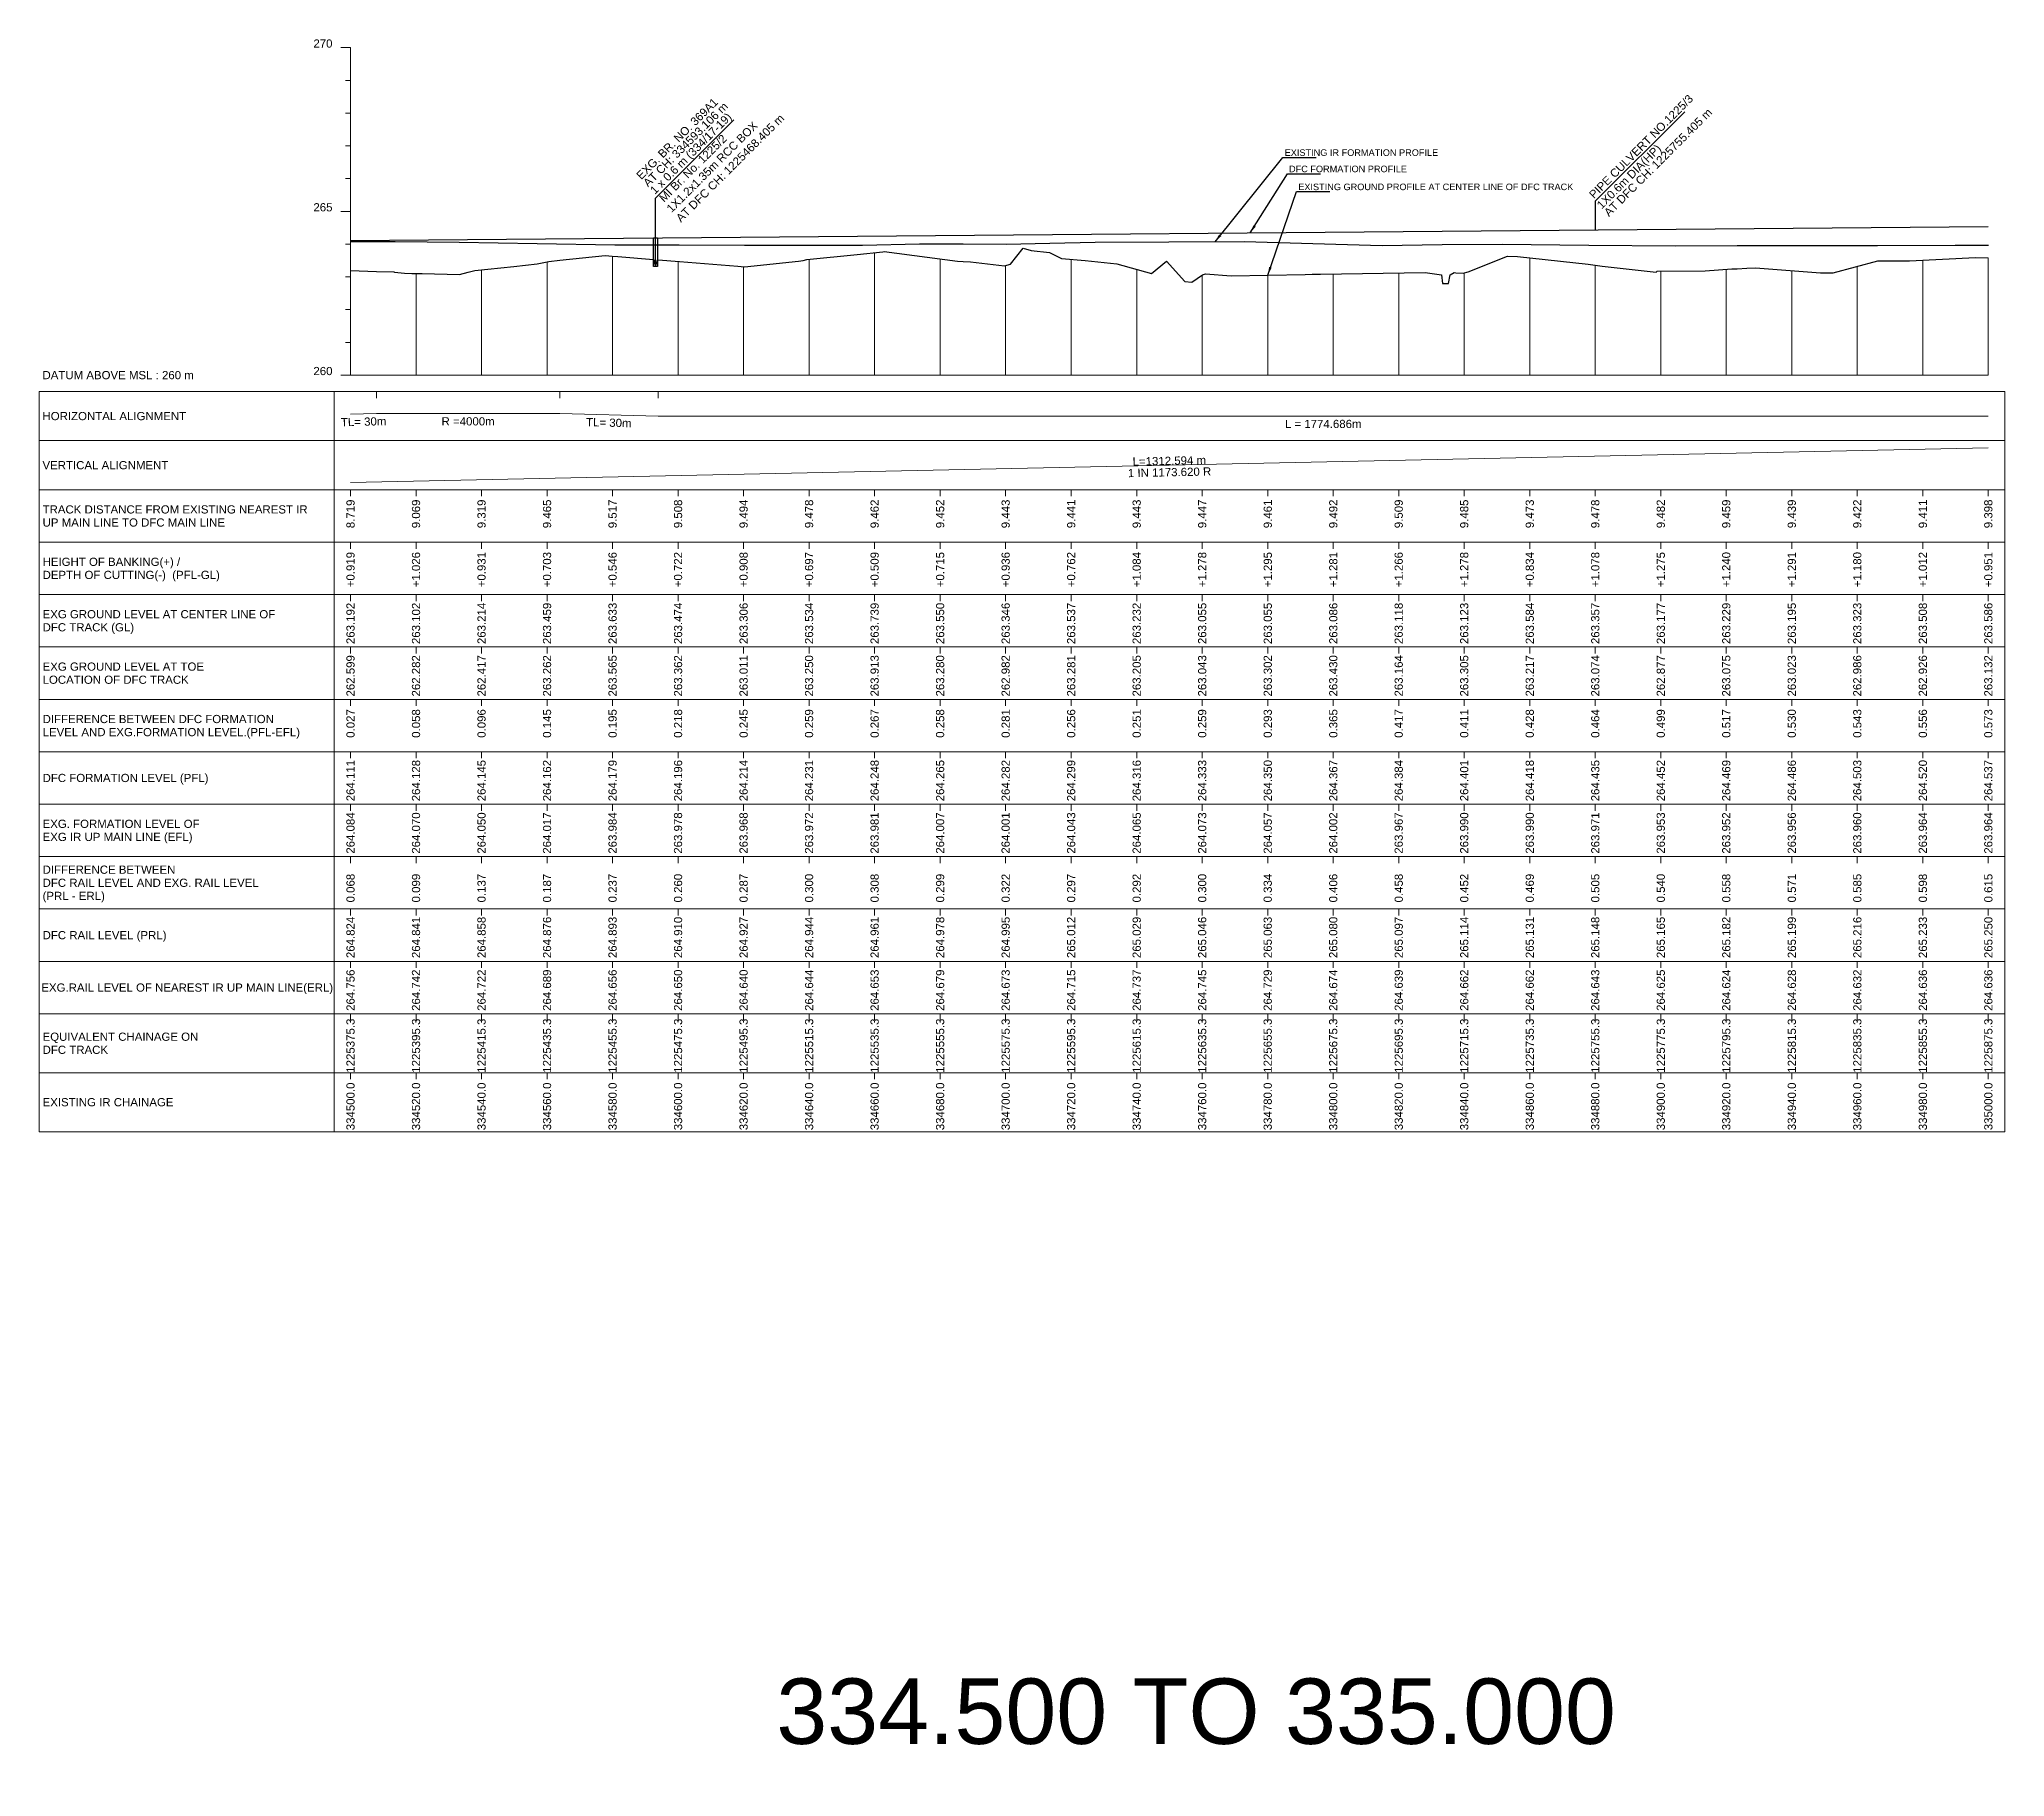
# Model space of a CAD drawing. Header units: metres. Extents: x 30905 to 43495, y -2428 to -1873.
# Drawn here: x 30905 to 31505, y -2428 to -1897 of the extents above; entities that cross this region are included whole.
import ezdxf
from ezdxf.enums import TextEntityAlignment as Align

# ---------------------------------------------------------------- set-up
doc = ezdxf.new("R2010")
doc.units = ezdxf.units.M
doc.header["$MEASUREMENT"] = 0
for name, color, linetype, lineweight in [('LS BRIDGE INDICATION', 10, 'Continuous', 30), ('LS CUT FILL', 10, 'Continuous', 0), ('LS DATUM', 7, 'Continuous', 0), ('LS DATUM X', 7, 'Continuous', 0), ('LS DATUM Y', 7, 'Continuous', 0), ('LS DIFF. EXG.RL & PRO. RL', 10, 'Continuous', 0), ('LS DIFF. PFL & EFL', 10, 'Continuous', 0), ('LS EXG FL', 7, 'Continuous', 0), ('LS EXG GL', 7, 'Continuous', 0), ('LS EXG GL AT PRO TOE', 7, 'Continuous', 0), ('LS EXG IR CH', 7, 'Continuous', 0), ('LS EXG RL', 7, 'Continuous', 0), ('LS EXG. FL', 7, 'Continuous', 0), ('LS EXG. GL', 7, 'Continuous', 0), ('LS EXG. GL AT PRO. TOE', 7, 'Continuous', 0), ('LS EXG. IR CH', 7, 'Continuous', 0), ('LS EXG. RL', 7, 'Continuous', 0), ('LS FRAME', 7, 'Continuous', 0), ('LS HORIZONTAL ALIGNMENT', 10, 'Continuous', 0), ('LS PFL-EFL', 10, 'Continuous', 0), ('LS PRL-ERL', 10, 'Continuous', 0), ('LS PRO FL', 10, 'Continuous', 0), ('LS PRO. CUT & FILL', 10, 'Continuous', 0), ('LS PRO. DFCC CH', 10, 'Continuous', 0), ('LS PRO. FL', 10, 'Continuous', 0), ('LS PRO. RL', 10, 'Continuous', 0), ('LS PROFILE EXG FL', 7, 'Continuous', 25), ('LS PROFILE EXG GL', 7, 'Continuous', 30), ('LS PROFILE PRO FL', 1, 'Continuous', 30), ('LS TICKS', 7, 'Continuous', 0), ('LS TRACK CENTER', 10, 'Continuous', 0), ("LS TRACK CENTER's", 10, 'Continuous', 0), ('LS VERTICAL ALIGNMENT', 10, 'Continuous', 0), ('Profile Grid', 7, 'Continuous', 0)]:
    doc.layers.add(name, color=color, linetype=linetype, lineweight=lineweight)
for name, color, linetype in [("LS BRIDGE'S", 7, 'Continuous'), ('LS DRAIN CULVERT', 10, 'Continuous'), ('ref text', 3, 'Continuous')]:
    doc.layers.add(name, color=color, linetype=linetype)
doc.styles.get("Standard").update_dxf_attribs({"font": 'arial.ttf'})
doc.styles.add('Style-Arial', font='arial.ttf')
doc.styles.add('StyleArial', font='arial.ttf')
doc.dimstyles.get("Standard").update_dxf_attribs({"dimtxt": 5, "dimasz": 0.18, "dimexe": 0.18, "dimexo": 0.0625, "dimgap": 0.09, "dimtad": 0, "dimtih": 1, "dimtoh": 1, "dimdec": 4, "dimzin": 0, "dimdsep": 46, "dimtxsty": 'Standard', "dimcen": 0.09, "dimadec": 0, "dimazin": 0, "dimtfac": 1, "dimtdec": 4, "dimtofl": 0, "dimtmove": 0, "dimatfit": 3, "dimfxl": 1, "dimtolj": 1, "dimtzin": 0, "dimarcsym": 0})

msp = doc.modelspace()

# ---------------------------------------------------------------- texts
at = {"layer": "LS BRIDGE'S"}
for s, p in [('EXG. BR. NO. 369A1 ', (31088.76, -1940.47)), ('AT CH: 334593.106 m', (31090.85, -1942.73)), ('1 x 0.6 m (334/17-19)', (31092.94, -1944.99))]:
    msp.add_text(s, height=2.5, rotation=44.89365, dxfattribs=at).set_placement(p)
at = {"layer": "LS BRIDGE'S", "color": 10}
for s, p in [('1X1.2x1.35m RCC BOX', (31097.99, -1950.55)), ('AT DFC CH: 1225468.405 m', (31100.87, -1953.48)), ('MI Br. No. 1225/2', (31095.73, -1947.37))]:
    msp.add_text(s, height=2.5, rotation=44.89365, dxfattribs=at).set_placement(p)
at = {"layer": 'LS CUT FILL', "lineweight": 0, "style": 'Style-Arial'}
for s, p in [('+0.919', (31000, -2054)), ('+1.026', (31020, -2054)), ('+0.931', (31040, -2054)), ('+0.703', (31060, -2054)), ('+0.546', (31080, -2054)), ('+0.722', (31100, -2054)), ('+0.908', (31120, -2054)), ('+0.697', (31139.99, -2054)), ('+0.509', (31160, -2054)), ('+0.715', (31180, -2054)), ('+0.936', (31200, -2054)), ('+0.762', (31220, -2054)), ('+1.084', (31240, -2054)), ('+1.278', (31260, -2054)), ('+1.295', (31280.02, -2054)), ('+1.281', (31300.02, -2054)), ('+1.266', (31319.99, -2054)), ('+1.278', (31339.99, -2054)), ('+0.834', (31360, -2054)), ('+1.078', (31380, -2054)), ('+1.275', (31400, -2054)), ('+1.240', (31419.99, -2054)), ('+1.291', (31439.99, -2054)), ('+1.180', (31459.99, -2054)), ('+1.012', (31480, -2054)), ('+0.951', (31499.99, -2054))]:
    msp.add_text(s, height=2.5, rotation=90, dxfattribs=at).set_placement(p, align=Align.MIDDLE_RIGHT)
at = {"layer": 'LS DATUM', "color": 7, "style": 'StyleArial'}
msp.add_text('DATUM ABOVE MSL : 260 m', height=2.5, rotation=0.00003, dxfattribs=at).set_placement((30905.97, -2000), align=Align.MIDDLE_LEFT)
at = {"layer": 'LS DATUM Y', "color": 7, "lineweight": 0, "style": 'Style-Arial'}
for s, p in [('270', (30994.5, -1900)), ('270', (30994.5, -1900)), ('265', (30994.5, -1950)), ('260', (30994.5, -2000))]:
    msp.add_text(s, height=2.5, dxfattribs=at).set_placement(p, align=Align.RIGHT)
at = {"layer": 'LS DIFF. EXG.RL & PRO. RL', "color": 10, "style": 'StyleArial'}
for s, p in [('DIFFERENCE BETWEEN ', (30906, -2151)), ('DFC RAIL LEVEL AND EXG. RAIL LEVEL ', (30906, -2155)), ('(PRL - ERL)', (30906, -2159))]:
    msp.add_text(s, height=2.5, rotation=0.00003, dxfattribs=at).set_placement(p, align=Align.MIDDLE_LEFT)
at = {"layer": 'LS DIFF. PFL & EFL', "color": 10, "style": 'StyleArial'}
for s, p in [('DIFFERENCE BETWEEN DFC FORMATION ', (30906, -2105)), ('LEVEL AND EXG.FORMATION LEVEL.(PFL-EFL)', (30906, -2109))]:
    msp.add_text(s, height=2.5, rotation=0.00003, dxfattribs=at).set_placement(p, align=Align.MIDDLE_LEFT)
at = {"layer": 'LS DRAIN CULVERT'}
for s, p in [('PIPE CULVERT NO.1225/3', (31379.61, -1946.31)), ('AT DFC CH: 1225755.405 m', (31384.17, -1951.75)), ('1X0.6m DIA(HP)', (31381.96, -1949.46))]:
    msp.add_text(s, height=2.5, rotation=44.95988, dxfattribs=at).set_placement(p)
at = {"layer": 'LS EXG FL', "style": 'StyleArial'}
for s, p in [('EXG. FORMATION LEVEL OF', (30906, -2137)), ('EXG IR UP MAIN LINE (EFL)', (30906, -2141))]:
    msp.add_text(s, height=2.5, rotation=0.00003, dxfattribs=at).set_placement(p, align=Align.MIDDLE_LEFT)
at = {"layer": 'LS EXG GL', "lineweight": 0, "style": 'Style-Arial'}
for s, p in [('263.192', (31000, -2069.5)), ('263.102', (31020, -2069.5)), ('263.214', (31040, -2069.5)), ('263.459', (31060, -2069.5)), ('263.633', (31080, -2069.5)), ('263.474', (31100, -2069.5)), ('263.306', (31120, -2069.5)), ('263.534', (31139.99, -2069.5)), ('263.739', (31160, -2069.5)), ('263.550', (31180, -2069.5)), ('263.346', (31200, -2069.5)), ('263.537', (31220, -2069.5)), ('263.232', (31240, -2069.5)), ('263.055', (31260, -2069.5)), ('263.055', (31280.02, -2069.5)), ('263.086', (31300.02, -2069.5)), ('263.118', (31319.99, -2069.5)), ('263.123', (31339.99, -2069.5)), ('263.584', (31360, -2069.5)), ('263.357', (31380, -2069.5)), ('263.177', (31400, -2069.5)), ('263.229', (31419.99, -2069.5)), ('263.195', (31439.99, -2069.5)), ('263.323', (31459.99, -2069.5)), ('263.508', (31480, -2069.5)), ('263.586', (31499.99, -2069.5))]:
    msp.add_text(s, height=2.5, rotation=90, dxfattribs=at).set_placement(p, align=Align.MIDDLE_RIGHT)
at = {"layer": 'LS EXG GL AT PRO TOE', "color": 7, "style": 'StyleArial'}
for s, p in [('EXG GROUND LEVEL AT TOE', (30906, -2089)), ('LOCATION OF DFC TRACK', (30906, -2093))]:
    msp.add_text(s, height=2.5, rotation=0.00003, dxfattribs=at).set_placement(p, align=Align.MIDDLE_LEFT)
at = {"layer": 'LS EXG IR CH', "style": 'Style-Arial'}
for s, p in [('334500.0', (31000, -2216)), ('334520.0', (31020, -2216)), ('334540.0', (31040, -2216)), ('334560.0', (31060, -2216)), ('334580.0', (31080, -2216)), ('334600.0', (31100, -2216)), ('334620.0', (31120, -2216)), ('334640.0', (31140, -2216)), ('334660.0', (31160, -2216)), ('334680.0', (31180, -2216)), ('334700.0', (31200, -2216)), ('334720.0', (31220, -2216)), ('334740.0', (31240, -2216)), ('334760.0', (31260, -2216)), ('334780.0', (31280, -2216)), ('334800.0', (31300, -2216)), ('334820.0', (31320, -2216)), ('334840.0', (31340, -2216)), ('334860.0', (31360, -2216)), ('334880.0', (31380, -2216)), ('334900.0', (31400, -2216)), ('334920.0', (31420, -2216)), ('334940.0', (31440, -2216)), ('334960.0', (31460, -2216)), ('334980.0', (31480, -2216)), ('335000.0', (31500, -2216))]:
    msp.add_text(s, height=2.5, rotation=90, dxfattribs=at).set_placement(p, align=Align.MIDDLE_RIGHT)
at = {"layer": 'LS EXG RL', "style": 'Style-Arial'}
for s, p in [('264.756', (31000, -2181.5)), ('264.742', (31020, -2181.5)), ('264.722', (31040, -2181.5)), ('264.689', (31060, -2181.5)), ('264.656', (31080, -2181.5)), ('264.650', (31100, -2181.5)), ('264.640', (31120, -2181.5)), ('264.644', (31140, -2181.5)), ('264.653', (31160, -2181.5)), ('264.679', (31180, -2181.5)), ('264.673', (31200, -2181.5)), ('264.715', (31220, -2181.5)), ('264.737', (31240, -2181.5)), ('264.745', (31260, -2181.5)), ('264.729', (31280, -2181.5)), ('264.674', (31300, -2181.5)), ('264.639', (31320, -2181.5)), ('264.662', (31340, -2181.5)), ('264.662', (31360, -2181.5)), ('264.643', (31380, -2181.5)), ('264.625', (31400, -2181.5)), ('264.624', (31420, -2181.5)), ('264.628', (31440, -2181.5)), ('264.632', (31460, -2181.5)), ('264.636', (31480, -2181.5)), ('264.636', (31500, -2181.5))]:
    msp.add_text(s, height=2.5, rotation=90, dxfattribs=at).set_placement(p, align=Align.MIDDLE_RIGHT)
at = {"layer": 'LS EXG. FL'}
for s, p in [('264.084', (31000, -2133.5)), ('264.070', (31020, -2133.5)), ('264.050', (31040, -2133.5)), ('264.017', (31060, -2133.5)), ('263.984', (31080, -2133.5)), ('263.978', (31099.99, -2133.5)), ('263.968', (31119.99, -2133.5)), ('263.972', (31139.99, -2133.5)), ('263.981', (31159.99, -2133.5)), ('264.007', (31179.99, -2133.5)), ('264.001', (31199.99, -2133.5)), ('264.043', (31220, -2133.5)), ('264.065', (31240, -2133.5)), ('264.073', (31260, -2133.5)), ('264.057', (31280.01, -2133.5)), ('264.002', (31300.01, -2133.5)), ('263.967', (31319.99, -2133.5)), ('263.990', (31339.99, -2133.5)), ('263.990', (31360, -2133.5)), ('263.971', (31380, -2133.5)), ('263.953', (31400, -2133.5)), ('263.952', (31419.98, -2133.5)), ('263.956', (31439.99, -2133.5)), ('263.960', (31459.99, -2133.5)), ('263.964', (31479.99, -2133.5)), ('263.964', (31499.99, -2133.5))]:
    msp.add_text(s, height=2.5, rotation=90, dxfattribs=at).set_placement(p, align=Align.MIDDLE_RIGHT)
at = {"layer": 'LS EXG. GL', "color": 7, "style": 'StyleArial'}
for s, p in [('EXG GROUND LEVEL AT CENTER LINE OF ', (30906, -2073)), ('DFC TRACK (GL)', (30906, -2077))]:
    msp.add_text(s, height=2.5, rotation=0.00003, dxfattribs=at).set_placement(p, align=Align.MIDDLE_LEFT)
at = {"layer": 'LS EXG. GL AT PRO. TOE'}
for s, p in [('262.599', (31000, -2085.5)), ('262.282', (31020, -2085.5)), ('262.417', (31040, -2085.5)), ('263.262', (31060, -2085.5)), ('263.565', (31080, -2085.5)), ('263.362', (31100, -2085.5)), ('263.011', (31120, -2085.5)), ('263.250', (31139.99, -2085.5)), ('263.913', (31160, -2085.5)), ('263.280', (31180, -2085.5)), ('262.982', (31200, -2085.5)), ('263.281', (31220, -2085.5)), ('263.205', (31240, -2085.5)), ('263.043', (31260, -2085.5)), ('263.302', (31280.02, -2085.5)), ('263.430', (31300.02, -2085.5)), ('263.164', (31319.99, -2085.5)), ('263.305', (31339.99, -2085.5)), ('263.217', (31360, -2085.5)), ('263.074', (31380, -2085.5)), ('262.877', (31400, -2085.5)), ('263.075', (31419.99, -2085.5)), ('263.023', (31439.99, -2085.5)), ('262.986', (31459.99, -2085.5)), ('262.926', (31480, -2085.5)), ('263.132', (31499.99, -2085.5))]:
    msp.add_text(s, height=2.5, rotation=90, dxfattribs=at).set_placement(p, align=Align.MIDDLE_RIGHT)
at = {"layer": 'LS EXG. IR CH', "style": 'StyleArial'}
msp.add_text('EXISTING IR CHAINAGE', height=2.5, rotation=0.00003, dxfattribs=at).set_placement((30906, -2222), align=Align.MIDDLE_LEFT)
at = {"layer": 'LS EXG. RL', "style": 'StyleArial'}
msp.add_text('EXG.RAIL LEVEL OF NEAREST IR UP MAIN LINE(ERL)', height=2.5, rotation=0.00003, dxfattribs=at).set_placement((30905.61, -2187), align=Align.MIDDLE_LEFT)
at = {"layer": 'LS HORIZONTAL ALIGNMENT', "style": 'StyleArial'}
msp.add_text('HORIZONTAL ALIGNMENT', height=2.5, rotation=0.00003, dxfattribs=at).set_placement((30905.97, -2012.5), align=Align.MIDDLE_LEFT)
at = {"layer": 'LS HORIZONTAL ALIGNMENT', "lineweight": 0, "char_height": 2.5, "attachment_point": 5, "line_spacing_factor": 0.6, "style": 'Style-Arial'}
for insert, rotation in [((31004, -2014.23), 1.5036), ((31078.86, -2014.52), 358.49633)]:
    msp.add_mtext('TL= 30m', dxfattribs=dict(at, insert=insert, rotation=rotation))
for s, insert in [('R =4000m', (31035.9, -2014.13)), ('L = 1774.686m', (31296.95, -2014.92))]:
    msp.add_mtext(s, dxfattribs=dict(at, insert=insert))
at = {"layer": 'LS PFL-EFL'}
for s, p in [('0.027', (31000, -2102)), ('0.058', (31020, -2102)), ('0.096', (31040, -2102)), ('0.145', (31060, -2102)), ('0.195', (31080, -2102)), ('0.218', (31100, -2102)), ('0.245', (31120, -2102)), ('0.259', (31139.99, -2102)), ('0.267', (31160, -2102)), ('0.258', (31180, -2102)), ('0.281', (31200, -2102)), ('0.256', (31220, -2102)), ('0.251', (31240, -2102)), ('0.259', (31260, -2102)), ('0.293', (31280.02, -2102)), ('0.365', (31300.02, -2102)), ('0.417', (31319.99, -2102)), ('0.411', (31339.99, -2102)), ('0.428', (31360, -2102)), ('0.464', (31380, -2102)), ('0.499', (31400, -2102)), ('0.517', (31419.99, -2102)), ('0.530', (31439.99, -2102)), ('0.543', (31459.99, -2102)), ('0.556', (31480, -2102)), ('0.573', (31499.99, -2102))]:
    msp.add_text(s, height=2.5, rotation=90, dxfattribs=at).set_placement(p, align=Align.MIDDLE_RIGHT)
at = {"layer": 'LS PRL-ERL'}
for s, p in [('0.068', (31001.25, -2161)), ('0.099', (31021.25, -2161)), ('0.137', (31041.25, -2161)), ('0.187', (31061.25, -2161)), ('0.237', (31081.25, -2161)), ('0.260', (31101.25, -2161)), ('0.287', (31121.25, -2161)), ('0.300', (31141.25, -2161)), ('0.308', (31161.25, -2161)), ('0.299', (31181.25, -2161)), ('0.322', (31201.25, -2161)), ('0.297', (31221.25, -2161)), ('0.292', (31241.25, -2161)), ('0.300', (31261.25, -2161)), ('0.334', (31281.25, -2161)), ('0.406', (31301.25, -2161)), ('0.458', (31321.25, -2161)), ('0.452', (31341.25, -2161)), ('0.469', (31361.25, -2161)), ('0.505', (31381.25, -2161)), ('0.540', (31401.25, -2161)), ('0.558', (31421.25, -2161)), ('0.571', (31441.25, -2161)), ('0.585', (31461.25, -2161)), ('0.598', (31481.25, -2161)), ('0.615', (31501.25, -2161))]:
    msp.add_text(s, height=2.5, rotation=90, dxfattribs=at).set_placement(p)
at = {"layer": 'LS PRO FL', "lineweight": 0, "style": 'Style-Arial'}
for s, p in [('264.111', (31000, -2117.5)), ('264.128', (31020, -2117.5)), ('264.145', (31040, -2117.5)), ('264.162', (31060, -2117.5)), ('264.179', (31080, -2117.5)), ('264.196', (31100, -2117.5)), ('264.214', (31120, -2117.5)), ('264.231', (31139.99, -2117.5)), ('264.248', (31160, -2117.5)), ('264.265', (31180, -2117.5)), ('264.282', (31200, -2117.5)), ('264.299', (31220, -2117.5)), ('264.316', (31240, -2117.5)), ('264.333', (31260, -2117.5)), ('264.350', (31280.02, -2117.5)), ('264.367', (31300.02, -2117.5)), ('264.384', (31319.99, -2117.5)), ('264.401', (31339.99, -2117.5)), ('264.418', (31360, -2117.5)), ('264.435', (31380, -2117.5)), ('264.452', (31400, -2117.5)), ('264.469', (31419.99, -2117.5)), ('264.486', (31439.99, -2117.5)), ('264.503', (31459.99, -2117.5)), ('264.520', (31480, -2117.5)), ('264.537', (31499.99, -2117.5))]:
    msp.add_text(s, height=2.5, rotation=90, dxfattribs=at).set_placement(p, align=Align.MIDDLE_RIGHT)
at = {"layer": 'LS PRO. CUT & FILL', "color": 10, "style": 'StyleArial'}
for s, p in [('HEIGHT OF BANKING(+) /', (30906, -2057)), ('DEPTH OF CUTTING(-)  (PFL-GL)', (30906, -2061))]:
    msp.add_text(s, height=2.5, rotation=0.00003, dxfattribs=at).set_placement(p, align=Align.MIDDLE_LEFT)
at = {"layer": 'LS PRO. DFCC CH', "color": 10, "style": 'Style-Arial'}
for s, p in [('EQUIVALENT CHAINAGE ON ', (30906, -2202)), ('DFC TRACK', (30906, -2206))]:
    msp.add_text(s, height=2.5, rotation=0.00003, dxfattribs=at).set_placement(p, align=Align.MIDDLE_LEFT)
at = {"layer": 'LS PRO. DFCC CH'}
for s, p in [('1225375.3', (31001.25, -2213)), ('1225395.3', (31021.25, -2213)), ('1225415.3', (31041.25, -2213)), ('1225435.3', (31061.25, -2213)), ('1225455.3', (31081.25, -2213)), ('1225475.3', (31101.25, -2213)), ('1225495.3', (31121.25, -2213)), ('1225515.3', (31141.25, -2213)), ('1225535.3', (31161.25, -2213)), ('1225555.3', (31181.25, -2213)), ('1225575.3', (31201.25, -2213)), ('1225595.3', (31221.25, -2213)), ('1225615.3', (31241.25, -2213)), ('1225635.3', (31261.25, -2213)), ('1225655.3', (31281.25, -2213)), ('1225675.3', (31301.25, -2213)), ('1225695.3', (31321.25, -2213)), ('1225715.3', (31341.25, -2213)), ('1225735.3', (31361.25, -2213)), ('1225755.3', (31381.25, -2213)), ('1225775.3', (31401.25, -2213)), ('1225795.3', (31421.25, -2213)), ('1225815.3', (31441.25, -2213)), ('1225835.3', (31461.25, -2213)), ('1225855.3', (31481.25, -2213)), ('1225875.3', (31501.25, -2213))]:
    msp.add_text(s, height=2.5, rotation=90, dxfattribs=at).set_placement(p)
at = {"layer": 'LS PRO. FL', "color": 10, "style": 'StyleArial'}
msp.add_text('DFC FORMATION LEVEL (PFL) ', height=2.5, rotation=0.00003, dxfattribs=at).set_placement((30906, -2123), align=Align.MIDDLE_LEFT)
at = {"layer": 'LS PRO. RL'}
for s, p in [('264.824', (31001.25, -2178)), ('264.841', (31021.25, -2178)), ('264.858', (31041.25, -2178)), ('264.876', (31061.25, -2178)), ('264.893', (31081.25, -2178)), ('264.910', (31101.25, -2178)), ('264.927', (31121.25, -2178)), ('264.944', (31141.25, -2178)), ('264.961', (31161.25, -2178)), ('264.978', (31181.25, -2178)), ('264.995', (31201.25, -2178)), ('265.012', (31221.25, -2178)), ('265.029', (31241.25, -2178)), ('265.046', (31261.25, -2178)), ('265.063', (31281.25, -2178)), ('265.080', (31301.25, -2178)), ('265.097', (31321.25, -2178)), ('265.114', (31341.25, -2178)), ('265.131', (31361.25, -2178)), ('265.148', (31381.25, -2178)), ('265.165', (31401.25, -2178)), ('265.182', (31421.25, -2178)), ('265.199', (31441.25, -2178)), ('265.216', (31461.25, -2178)), ('265.233', (31481.25, -2178)), ('265.250', (31501.25, -2178))]:
    msp.add_text(s, height=2.5, rotation=90, dxfattribs=at).set_placement(p)
at = {"layer": 'LS PRO. RL', "color": 10, "style": 'StyleArial'}
msp.add_text('DFC RAIL LEVEL (PRL)', height=2.5, rotation=0.00003, dxfattribs=at).set_placement((30906, -2171), align=Align.MIDDLE_LEFT)
at = {"layer": 'LS PROFILE EXG FL', "color": 7, "linetype": 'Continuous', "lineweight": 0, "style": 'Style-Arial'}
msp.add_text('EXISTING IR FORMATION PROFILE', height=2, dxfattribs=at).set_placement((31285.18, -1933.06))
at = {"layer": 'LS PROFILE EXG GL', "color": 7, "lineweight": 0, "style": 'Style-Arial'}
msp.add_text('EXISTING GROUND PROFILE AT CENTER LINE OF DFC TRACK', height=2, dxfattribs=at).set_placement((31289.33, -1943.52, 0))
at = {"layer": 'LS PROFILE PRO FL', "style": 'Style-Arial'}
msp.add_text(' DFC FORMATION PROFILE', height=2, dxfattribs=at).set_placement((31285.73, -1938.05, 0))
at = {"layer": 'LS TRACK CENTER'}
for s, p in [('8.719', (31000, -2038)), ('9.069', (31020, -2038)), ('9.319', (31040, -2038)), ('9.465', (31060, -2038)), ('9.517', (31080, -2038)), ('9.508', (31100, -2038)), ('9.494', (31120, -2038)), ('9.478', (31139.99, -2038)), ('9.462', (31160, -2038)), ('9.452', (31180, -2038)), ('9.443', (31200, -2038)), ('9.441', (31220, -2038)), ('9.443', (31240, -2038)), ('9.447', (31260, -2038)), ('9.461', (31280.02, -2038)), ('9.492', (31300.02, -2038)), ('9.509', (31319.99, -2038)), ('9.485', (31339.99, -2038)), ('9.473', (31360, -2038)), ('9.478', (31380, -2038)), ('9.482', (31400, -2038)), ('9.459', (31419.99, -2038)), ('9.439', (31439.99, -2038)), ('9.422', (31459.99, -2038)), ('9.411', (31480, -2038)), ('9.398', (31499.99, -2038))]:
    msp.add_text(s, height=2.5, rotation=90, dxfattribs=at).set_placement(p, align=Align.MIDDLE_RIGHT)
at = {"layer": "LS TRACK CENTER's", "color": 10, "style": 'StyleArial'}
for s, p in [('TRACK DISTANCE FROM EXISTING NEAREST IR ', (30906, -2041)), ('UP MAIN LINE TO DFC MAIN LINE', (30906, -2045))]:
    msp.add_text(s, height=2.5, rotation=0.00003, dxfattribs=at).set_placement(p, align=Align.MIDDLE_LEFT)
at = {"layer": 'LS VERTICAL ALIGNMENT', "style": 'StyleArial'}
msp.add_text('VERTICAL ALIGNMENT', height=2.5, rotation=0.00003, dxfattribs=at).set_placement((30905.97, -2027.5), align=Align.MIDDLE_LEFT)
at = {"layer": 'LS VERTICAL ALIGNMENT', "lineweight": 0, "insert": (31250, -2027.92), "char_height": 2.5, "attachment_point": 5, "rotation": 1.20305, "line_spacing_factor": 0.84, "style": 'Style-Arial'}
msp.add_mtext('L=1312.594 m\\P1 IN 1173.620 R', dxfattribs=at)
at = {"layer": 'ref text', "color": 3, "insert": (31130, -2418.23), "char_height": 20, "width": 256.3165, "attachment_point": 7, "bg_fill": 3, "box_fill_scale": 1.5, "bg_fill_color": 256, "bg_fill_transparency": 0}
msp.add_mtext('334.500 TO 335.000', dxfattribs=at)

# ---------------------------------------------------------------- linework, layer by layer
at = {"layer": 'LS BRIDGE INDICATION'}
msp.add_lwpolyline([(31092.51, -1958.1), (31093.71, -1958.09), (31093.71, -1966.83), (31092.51, -1966.83)], close=True, dxfattribs=at)
at = {"layer": "LS BRIDGE'S"}
msp.add_lwpolyline([(31093.11, -1966.83), (31093.11, -1946.01), (31117.04, -1922.07)], dxfattribs=at)
at = {"layer": 'LS DATUM X', "color": 7, "linetype": 'Continuous', "lineweight": 0}
msp.add_line((31000, -2000), (31499.99, -2000), dxfattribs=at)
at = {"layer": 'LS DATUM Y', "color": 7, "linetype": 'Continuous', "lineweight": 0}
for p, q in [((30997, -1900), (31000, -1900)), ((30997, -1900), (31000, -1900)), ((31000, -2000), (31000, -1900)), ((30998.5, -1910), (31000, -1910)), ((30998.5, -1920), (31000, -1920)), ((30998.5, -1930), (31000, -1930)), ((30998.5, -1940), (31000, -1940)), ((30997, -1950), (31000, -1950)), ((30998.5, -1960), (31000, -1960)), ((30998.5, -1970), (31000, -1970)), ((30998.5, -1980), (31000, -1980)), ((30998.5, -1990), (31000, -1990)), ((30997, -2000), (31000, -2000))]:
    msp.add_line(p, q, dxfattribs=at)
at = {"layer": 'LS DRAIN CULVERT'}
msp.add_lwpolyline([(31407.33, -1919.59), (31380, -1946.92), (31380, -1955.65)], dxfattribs=at)
at = {"layer": 'LS FRAME'}
for points in [[(30995, -2231), (30905, -2231), (30905, -2005)], [(30905, -2005), (30995, -2005)], [(30995, -2020), (30905, -2020)], [(30995, -2035), (30905, -2035)], [(30995, -2051), (30905, -2051)], [(30905, -2051), (30995, -2051)], [(30995, -2067), (30905, -2067)], [(30905, -2067), (30995, -2067)], [(30995, -2083), (30905, -2083)], [(30905, -2083), (30995, -2083)], [(30995, -2099), (30905, -2099)], [(30995, -2115), (30905, -2115)], [(30905, -2115), (30995, -2115)], [(30995, -2131), (30905, -2131)], [(30905, -2131), (30995, -2131)], [(30995, -2147), (30905, -2147)], [(30905, -2147), (30995, -2147)], [(30995, -2163), (30905, -2163)], [(30905, -2163), (30995, -2163)], [(30995, -2179), (30905, -2179)], [(30995, -2195), (30905, -2195)], [(30995, -2213), (30905, -2213)]]:
    msp.add_lwpolyline(points, dxfattribs=at)
at = {"layer": 'LS FRAME', "color": 7, "linetype": 'Continuous', "lineweight": 0, "flags": 128}
for points in [[(30995, -2020), (31504.99, -2020), (31504.99, -2005), (30995, -2005), (30995, -2020)], [(30995, -2035), (31504.99, -2035), (31504.99, -2020), (30995, -2020), (30995, -2035)], [(30995, -2051), (31504.99, -2051), (31504.99, -2035), (30995, -2035), (30995, -2051)], [(30995, -2067), (31504.99, -2067), (31504.99, -2051), (30995, -2051), (30995, -2067)], [(30995, -2083), (31504.99, -2083), (31504.99, -2067), (30995, -2067), (30995, -2083)], [(30995, -2099), (31504.99, -2099), (31504.99, -2083), (30995, -2083), (30995, -2099)], [(30995, -2115), (31504.99, -2115), (31504.99, -2099), (30995, -2099), (30995, -2115)], [(30995, -2131), (31504.99, -2131), (31504.99, -2115), (30995, -2115), (30995, -2131)], [(30995, -2147), (31504.99, -2147), (31504.99, -2131), (30995, -2131), (30995, -2147)], [(30995, -2163), (31504.99, -2163), (31504.99, -2147), (30995, -2147), (30995, -2163)], [(30995, -2179), (31504.99, -2179), (31504.99, -2163), (30995, -2163), (30995, -2179)], [(30995, -2195), (31504.99, -2195), (31504.99, -2179), (30995, -2179), (30995, -2195)], [(30995, -2213), (31504.99, -2213), (31504.99, -2195), (30995, -2195), (30995, -2213)], [(30995, -2231), (31504.99, -2231), (31504.99, -2213), (30995, -2213), (30995, -2231)]]:
    msp.add_lwpolyline(points, close=True, dxfattribs=at)
at = {"layer": 'LS FRAME', "color": 7, "linetype": 'Continuous', "lineweight": 0}
msp.add_3dface([(30995, -2099), (30915, -2099), (30915, -2099)], dxfattribs=at)
at = {"layer": 'LS HORIZONTAL ALIGNMENT', "lineweight": 0, "flags": 128}
msp.add_lwpolyline([(31000, -2011.92), (31007.89, -2011.71), (31007.89, -2011.71), (31063.91, -2011.71), (31063.91, -2011.71), (31093.91, -2012.5), (31093.91, -2012.5), (31499.99, -2012.5)], dxfattribs=at)
at = {"layer": 'LS PROFILE EXG FL'}
msp.add_lwpolyline([(31000, -1959.16), (31013.67, -1959.25), (31033.21, -1959.39), (31057, -1959.78), (31080.65, -1960.17), (31100.36, -1960.22), (31120.3, -1960.32), (31138.2, -1960.28), (31156.34, -1960.27), (31173.73, -1959.91), (31187.01, -1959.95), (31200.2, -1959.99), (31213.48, -1959.71), (31227.28, -1959.42), (31249.85, -1959.29), (31272.92, -1959.23), (31293.79, -1959.81), (31314.9, -1960.4), (31333.25, -1960.15), (31351.6, -1960.02), (31378.02, -1960.27), (31404.38, -1960.51), (31423.3, -1960.47), (31466.21, -1960.39), (31489.9, -1960.34), (31500, -1960.36)], dxfattribs=at)
at = {"layer": 'LS PROFILE EXG GL', "flags": 128}
msp.add_lwpolyline([(31000, -1968.08), (31007.89, -1968.33), (31013.24, -1968.48), (31013.45, -1968.52), (31016.47, -1968.84), (31018.71, -1968.94), (31021.89, -1969.02), (31033.25, -1969.28), (31035.9, -1968.6), (31037.93, -1968.08), (31049.91, -1966.8), (31056.97, -1966.03), (31060.54, -1965.3), (31063.91, -1964.94), (31077.78, -1963.46), (31078.91, -1963.57), (31079.84, -1963.66), (31081.58, -1963.8), (31092.51, -1964.67), (31093.11, -1966.83), (31093.71, -1964.76), (31093.91, -1964.78), (31100.41, -1965.29), (31118.26, -1966.71), (31120.3, -1966.98), (31136.77, -1965.17), (31138.18, -1965.02), (31139.29, -1964.73), (31154.67, -1963.2), (31162.46, -1962.34), (31162.92, -1962.28), (31185.28, -1965.19), (31187.02, -1965.28), (31189.23, -1965.39), (31199.69, -1966.64), (31201.48, -1966.07), (31205.35, -1961.24), (31207.81, -1961.92), (31213.42, -1962.53), (31217.08, -1964.37), (31224.32, -1965), (31233.9, -1966), (31244.55, -1968.94), (31249.15, -1965.17), (31254.69, -1971.4), (31256.88, -1971.6), (31260.06, -1969.41), (31261, -1969.11), (31268.84, -1969.64), (31291.41, -1969.26), (31293.54, -1969.22), (31294.23, -1969.13), (31296.17, -1969.2), (31328.06, -1968.69), (31333.02, -1969.35), (31333.33, -1971.99), (31335.15, -1972.05), (31335.75, -1969.34), (31336.89, -1968.66), (31337.42, -1968.73), (31339.64, -1968.87), (31341.16, -1968.45), (31353.18, -1963.67), (31356.25, -1963.76), (31377.82, -1966.07), (31382.15, -1966.78), (31398.56, -1968.52), (31398.91, -1968.23), (31413.59, -1968.16), (31421.7, -1967.59), (31423.31, -1967.51), (31426.24, -1967.31), (31428.89, -1967.19), (31448.71, -1968.73), (31452.63, -1968.78), (31466.22, -1965.08), (31475.89, -1965.13), (31496.05, -1964.11), (31499.99, -1964.14)], dxfattribs=at)
at = {"layer": 'LS PROFILE PRO FL'}
msp.add_line((31000, -1958.89), (31499.99, -1954.63), dxfattribs=at)
at = {"layer": 'LS TICKS', "color": 7, "linetype": 'Continuous', "lineweight": 0, "flags": 128}
for points in [[(31007.89, -2007), (31007.89, -2005)], [(31063.91, -2007), (31063.91, -2005)], [(31093.91, -2007), (31093.91, -2005)], [(31000, -2037), (31000, -2035)], [(31020, -2037), (31020, -2035)], [(31040, -2037), (31040, -2035)], [(31060, -2037), (31060, -2035)], [(31080, -2037), (31080, -2035)], [(31099.99, -2037), (31099.99, -2035)], [(31119.99, -2037), (31119.99, -2035)], [(31139.99, -2037), (31139.99, -2035)], [(31159.99, -2037), (31159.99, -2035)], [(31179.99, -2037), (31179.99, -2035)], [(31199.99, -2037), (31199.99, -2035)], [(31220, -2037), (31220, -2035)], [(31240, -2037), (31240, -2035)], [(31260, -2037), (31260, -2035)], [(31280.01, -2037), (31280.01, -2035)], [(31300.01, -2037), (31300.01, -2035)], [(31319.99, -2037), (31319.99, -2035)], [(31339.99, -2037), (31339.99, -2035)], [(31360, -2037), (31360, -2035)], [(31380, -2037), (31380, -2035)], [(31400, -2037), (31400, -2035)], [(31419.98, -2037), (31419.98, -2035)], [(31439.99, -2037), (31439.99, -2035)], [(31459.99, -2037), (31459.99, -2035)], [(31479.99, -2037), (31479.99, -2035)], [(31499.99, -2037), (31499.99, -2035)], [(31000, -2053), (31000, -2051)], [(31020, -2053), (31020, -2051)], [(31040, -2053), (31040, -2051)], [(31060, -2053), (31060, -2051)], [(31080, -2053), (31080, -2051)], [(31099.99, -2053), (31099.99, -2051)], [(31119.99, -2053), (31119.99, -2051)], [(31139.99, -2053), (31139.99, -2051)], [(31159.99, -2053), (31159.99, -2051)], [(31179.99, -2053), (31179.99, -2051)], [(31199.99, -2053), (31199.99, -2051)], [(31220, -2053), (31220, -2051)], [(31240, -2053), (31240, -2051)], [(31260, -2053), (31260, -2051)], [(31280.01, -2053), (31280.01, -2051)], [(31300.01, -2053), (31300.01, -2051)], [(31319.99, -2053), (31319.99, -2051)], [(31339.99, -2053), (31339.99, -2051)], [(31360, -2053), (31360, -2051)], [(31380, -2053), (31380, -2051)], [(31400, -2053), (31400, -2051)], [(31419.98, -2053), (31419.98, -2051)], [(31439.99, -2053), (31439.99, -2051)], [(31459.99, -2053), (31459.99, -2051)], [(31479.99, -2053), (31479.99, -2051)], [(31499.99, -2053), (31499.99, -2051)], [(31000, -2069), (31000, -2067)], [(31020, -2069), (31020, -2067)], [(31040, -2069), (31040, -2067)], [(31060, -2069), (31060, -2067)], [(31080, -2069), (31080, -2067)], [(31099.99, -2069), (31099.99, -2067)], [(31119.99, -2069), (31119.99, -2067)], [(31139.99, -2069), (31139.99, -2067)], [(31159.99, -2069), (31159.99, -2067)], [(31179.99, -2069), (31179.99, -2067)], [(31199.99, -2069), (31199.99, -2067)], [(31220, -2069), (31220, -2067)], [(31240, -2069), (31240, -2067)], [(31260, -2069), (31260, -2067)], [(31280.01, -2069), (31280.01, -2067)], [(31300.01, -2069), (31300.01, -2067)], [(31319.99, -2069), (31319.99, -2067)], [(31339.99, -2069), (31339.99, -2067)], [(31360, -2069), (31360, -2067)], [(31380, -2069), (31380, -2067)], [(31400, -2069), (31400, -2067)], [(31419.98, -2069), (31419.98, -2067)], [(31439.99, -2069), (31439.99, -2067)], [(31459.99, -2069), (31459.99, -2067)], [(31479.99, -2069), (31479.99, -2067)], [(31499.99, -2069), (31499.99, -2067)], [(31000, -2085), (31000, -2083)], [(31020, -2085), (31020, -2083)], [(31040, -2085), (31040, -2083)], [(31060, -2085), (31060, -2083)], [(31080, -2085), (31080, -2083)], [(31099.99, -2085), (31099.99, -2083)], [(31119.99, -2085), (31119.99, -2083)], [(31139.99, -2085), (31139.99, -2083)], [(31159.99, -2085), (31159.99, -2083)], [(31179.99, -2085), (31179.99, -2083)], [(31199.99, -2085), (31199.99, -2083)], [(31220, -2085), (31220, -2083)], [(31240, -2085), (31240, -2083)], [(31260, -2085), (31260, -2083)], [(31280.01, -2085), (31280.01, -2083)], [(31300.01, -2085), (31300.01, -2083)], [(31319.99, -2085), (31319.99, -2083)], [(31339.99, -2085), (31339.99, -2083)], [(31360, -2085), (31360, -2083)], [(31380, -2085), (31380, -2083)], [(31400, -2085), (31400, -2083)], [(31419.98, -2085), (31419.98, -2083)], [(31439.99, -2085), (31439.99, -2083)], [(31459.99, -2085), (31459.99, -2083)], [(31479.99, -2085), (31479.99, -2083)], [(31499.99, -2085), (31499.99, -2083)], [(31000, -2101), (31000, -2099)], [(31020, -2101), (31020, -2099)], [(31040, -2101), (31040, -2099)], [(31060, -2101), (31060, -2099)], [(31080, -2101), (31080, -2099)], [(31099.99, -2101), (31099.99, -2099)], [(31119.99, -2101), (31119.99, -2099)], [(31139.99, -2101), (31139.99, -2099)], [(31159.99, -2101), (31159.99, -2099)], [(31179.99, -2101), (31179.99, -2099)], [(31199.99, -2101), (31199.99, -2099)], [(31220, -2101), (31220, -2099)], [(31240, -2101), (31240, -2099)], [(31260, -2101), (31260, -2099)], [(31280.01, -2101), (31280.01, -2099)], [(31300.01, -2101), (31300.01, -2099)], [(31319.99, -2101), (31319.99, -2099)], [(31339.99, -2101), (31339.99, -2099)], [(31360, -2101), (31360, -2099)], [(31380, -2101), (31380, -2099)], [(31400, -2101), (31400, -2099)], [(31419.98, -2101), (31419.98, -2099)], [(31439.99, -2101), (31439.99, -2099)], [(31459.99, -2101), (31459.99, -2099)], [(31479.99, -2101), (31479.99, -2099)], [(31499.99, -2101), (31499.99, -2099)], [(31000, -2117), (31000, -2115)], [(31020, -2117), (31020, -2115)], [(31040, -2117), (31040, -2115)], [(31060, -2117), (31060, -2115)], [(31080, -2117), (31080, -2115)], [(31099.99, -2117), (31099.99, -2115)], [(31119.99, -2117), (31119.99, -2115)], [(31139.99, -2117), (31139.99, -2115)], [(31159.99, -2117), (31159.99, -2115)], [(31179.99, -2117), (31179.99, -2115)], [(31199.99, -2117), (31199.99, -2115)], [(31220, -2117), (31220, -2115)], [(31240, -2117), (31240, -2115)], [(31260, -2117), (31260, -2115)], [(31280.01, -2117), (31280.01, -2115)], [(31300.01, -2117), (31300.01, -2115)], [(31319.99, -2117), (31319.99, -2115)], [(31339.99, -2117), (31339.99, -2115)], [(31360, -2117), (31360, -2115)], [(31380, -2117), (31380, -2115)], [(31400, -2117), (31400, -2115)], [(31419.98, -2117), (31419.98, -2115)], [(31439.99, -2117), (31439.99, -2115)], [(31459.99, -2117), (31459.99, -2115)], [(31479.99, -2117), (31479.99, -2115)], [(31499.99, -2117), (31499.99, -2115)], [(31000, -2133), (31000, -2131)], [(31020, -2133), (31020, -2131)], [(31040, -2133), (31040, -2131)], [(31060, -2133), (31060, -2131)], [(31080, -2133), (31080, -2131)], [(31099.99, -2133), (31099.99, -2131)], [(31119.99, -2133), (31119.99, -2131)], [(31139.99, -2133), (31139.99, -2131)], [(31159.99, -2133), (31159.99, -2131)], [(31179.99, -2133), (31179.99, -2131)], [(31199.99, -2133), (31199.99, -2131)], [(31220, -2133), (31220, -2131)], [(31240, -2133), (31240, -2131)], [(31260, -2133), (31260, -2131)], [(31280.01, -2133), (31280.01, -2131)], [(31300.01, -2133), (31300.01, -2131)], [(31319.99, -2133), (31319.99, -2131)], [(31339.99, -2133), (31339.99, -2131)], [(31360, -2133), (31360, -2131)], [(31380, -2133), (31380, -2131)], [(31400, -2133), (31400, -2131)], [(31419.98, -2133), (31419.98, -2131)], [(31439.99, -2133), (31439.99, -2131)], [(31459.99, -2133), (31459.99, -2131)], [(31479.99, -2133), (31479.99, -2131)], [(31499.99, -2133), (31499.99, -2131)], [(31000, -2149), (31000, -2147)], [(31020, -2149), (31020, -2147)], [(31040, -2149), (31040, -2147)], [(31060, -2149), (31060, -2147)], [(31080, -2149), (31080, -2147)], [(31099.99, -2149), (31099.99, -2147)], [(31119.99, -2149), (31119.99, -2147)], [(31139.99, -2149), (31139.99, -2147)], [(31159.99, -2149), (31159.99, -2147)], [(31179.99, -2149), (31179.99, -2147)], [(31199.99, -2149), (31199.99, -2147)], [(31220, -2149), (31220, -2147)], [(31240, -2149), (31240, -2147)], [(31260, -2149), (31260, -2147)], [(31280.01, -2149), (31280.01, -2147)], [(31300.01, -2149), (31300.01, -2147)], [(31319.99, -2149), (31319.99, -2147)], [(31339.99, -2149), (31339.99, -2147)], [(31360, -2149), (31360, -2147)], [(31380, -2149), (31380, -2147)], [(31400, -2149), (31400, -2147)], [(31419.98, -2149), (31419.98, -2147)], [(31439.99, -2149), (31439.99, -2147)], [(31459.99, -2149), (31459.99, -2147)], [(31479.99, -2149), (31479.99, -2147)], [(31499.99, -2149), (31499.99, -2147)], [(31000, -2165), (31000, -2163)], [(31020, -2165), (31020, -2163)], [(31040, -2165), (31040, -2163)], [(31060, -2165), (31060, -2163)], [(31080, -2165), (31080, -2163)], [(31099.99, -2165), (31099.99, -2163)], [(31119.99, -2165), (31119.99, -2163)], [(31139.99, -2165), (31139.99, -2163)], [(31159.99, -2165), (31159.99, -2163)], [(31179.99, -2165), (31179.99, -2163)], [(31199.99, -2165), (31199.99, -2163)], [(31220, -2165), (31220, -2163)], [(31240, -2165), (31240, -2163)], [(31260, -2165), (31260, -2163)], [(31280.01, -2165), (31280.01, -2163)], [(31300.01, -2165), (31300.01, -2163)], [(31319.99, -2165), (31319.99, -2163)], [(31339.99, -2165), (31339.99, -2163)], [(31360, -2165), (31360, -2163)], [(31380, -2165), (31380, -2163)], [(31400, -2165), (31400, -2163)], [(31419.98, -2165), (31419.98, -2163)], [(31439.99, -2165), (31439.99, -2163)], [(31459.99, -2165), (31459.99, -2163)], [(31479.99, -2165), (31479.99, -2163)], [(31499.99, -2165), (31499.99, -2163)], [(31000, -2181), (31000, -2179)], [(31020, -2181), (31020, -2179)], [(31040, -2181), (31040, -2179)], [(31060, -2181), (31060, -2179)], [(31080, -2181), (31080, -2179)], [(31099.99, -2181), (31099.99, -2179)], [(31119.99, -2181), (31119.99, -2179)], [(31139.99, -2181), (31139.99, -2179)], [(31159.99, -2181), (31159.99, -2179)], [(31179.99, -2181), (31179.99, -2179)], [(31199.99, -2181), (31199.99, -2179)], [(31220, -2181), (31220, -2179)], [(31240, -2181), (31240, -2179)], [(31260, -2181), (31260, -2179)], [(31280.01, -2181), (31280.01, -2179)], [(31300.01, -2181), (31300.01, -2179)], [(31319.99, -2181), (31319.99, -2179)], [(31339.99, -2181), (31339.99, -2179)], [(31360, -2181), (31360, -2179)], [(31380, -2181), (31380, -2179)], [(31400, -2181), (31400, -2179)], [(31419.98, -2181), (31419.98, -2179)], [(31439.99, -2181), (31439.99, -2179)], [(31459.99, -2181), (31459.99, -2179)], [(31479.99, -2181), (31479.99, -2179)], [(31499.99, -2181), (31499.99, -2179)], [(31000, -2197), (31000, -2195)], [(31020, -2197), (31020, -2195)], [(31040, -2197), (31040, -2195)], [(31060, -2197), (31060, -2195)], [(31080, -2197), (31080, -2195)], [(31099.99, -2197), (31099.99, -2195)], [(31119.99, -2197), (31119.99, -2195)], [(31139.99, -2197), (31139.99, -2195)], [(31159.99, -2197), (31159.99, -2195)], [(31179.99, -2197), (31179.99, -2195)], [(31199.99, -2197), (31199.99, -2195)], [(31220, -2197), (31220, -2195)], [(31240, -2197), (31240, -2195)], [(31260, -2197), (31260, -2195)], [(31280.01, -2197), (31280.01, -2195)], [(31300.01, -2197), (31300.01, -2195)], [(31319.99, -2197), (31319.99, -2195)], [(31339.99, -2197), (31339.99, -2195)], [(31360, -2197), (31360, -2195)], [(31380, -2197), (31380, -2195)], [(31400, -2197), (31400, -2195)], [(31419.98, -2197), (31419.98, -2195)], [(31439.99, -2197), (31439.99, -2195)], [(31459.99, -2197), (31459.99, -2195)], [(31479.99, -2197), (31479.99, -2195)], [(31499.99, -2197), (31499.99, -2195)], [(31000, -2215), (31000, -2213)], [(31020, -2215), (31020, -2213)], [(31040, -2215), (31040, -2213)], [(31060, -2215), (31060, -2213)], [(31080, -2215), (31080, -2213)], [(31099.99, -2215), (31099.99, -2213)], [(31119.99, -2215), (31119.99, -2213)], [(31139.99, -2215), (31139.99, -2213)], [(31159.99, -2215), (31159.99, -2213)], [(31179.99, -2215), (31179.99, -2213)], [(31199.99, -2215), (31199.99, -2213)], [(31220, -2215), (31220, -2213)], [(31240, -2215), (31240, -2213)], [(31260, -2215), (31260, -2213)], [(31280.01, -2215), (31280.01, -2213)], [(31300.01, -2215), (31300.01, -2213)], [(31319.99, -2215), (31319.99, -2213)], [(31339.99, -2215), (31339.99, -2213)], [(31360, -2215), (31360, -2213)], [(31380, -2215), (31380, -2213)], [(31400, -2215), (31400, -2213)], [(31419.98, -2215), (31419.98, -2213)], [(31439.99, -2215), (31439.99, -2213)], [(31459.99, -2215), (31459.99, -2213)], [(31479.99, -2215), (31479.99, -2213)], [(31499.99, -2215), (31499.99, -2213)]]:
    msp.add_lwpolyline(points, dxfattribs=at)
at = {"layer": 'LS VERTICAL ALIGNMENT', "linetype": 'Continuous', "lineweight": 0, "flags": 128}
msp.add_lwpolyline([(31000, -2032.75), (31499.99, -2022.25)], dxfattribs=at)
at = {"layer": 'Profile Grid', "linetype": 'Continuous', "lineweight": 0, "flags": 128}
for points in [[(31000, -2000), (31000, -1967.71)], [(31040, -2000), (31040, -1967.85)], [(31060, -2000), (31060, -1965.41)], [(31080, -2000), (31080, -1963.67)], [(31099.99, -2000), (31099.99, -1965.26)], [(31119.99, -2000), (31119.99, -1966.94)], [(31139.99, -2000), (31139.99, -1964.66)], [(31159.99, -2000), (31159.99, -1962.61)], [(31179.99, -2000), (31179.99, -1964.5)], [(31199.99, -2000), (31199.99, -1966.54)], [(31220, -2000), (31220, -1964.62)], [(31240, -2000), (31240, -1967.68)], [(31360, -2000), (31360, -1964.16)], [(31380, -2000), (31380, -1966.43)], [(31419.98, -2000), (31419.98, -1967.71)], [(31459.99, -2000), (31459.99, -1966.77)], [(31479.99, -2000), (31479.99, -1964.93)], [(31499.99, -2000), (31499.99, -1964.14)], [(31020, -2000), (31020, -1968.97)], [(31260, -2000), (31260, -1969.45)], [(31280.01, -2000), (31280.01, -1969.45)], [(31300.01, -2000), (31300.01, -1969.14)], [(31319.99, -2000), (31319.99, -1968.82)], [(31339.99, -2000), (31339.99, -1968.77)], [(31400, -2000), (31400, -1968.23)], [(31439.99, -2000), (31439.99, -1968.05)]]:
    msp.add_lwpolyline(points, dxfattribs=at)

msp.set_redraw_order([(e.dxf.handle, doc.entitydb.next_handle()) for e in msp.query("TEXT MTEXT ATTDEF DIMENSION ARC_DIMENSION")])  # texts and dimensions are drawn at this point

# ---------------------------------------------------------------- leaders
at = {"layer": 'LS PROFILE EXG FL', "color": 7, "lineweight": -3}
msp.add_leader([(31263.92, -1959.26), (31284.67, -1933.52), (31294.81, -1933.52)], dimstyle='Standard', override={"dimasz": 2.5, "dimexe": 0.25, "dimexo": 0.25, "dimgap": 0.25, "dimtad": 0, "dimtih": 0, "dimtoh": 0, "dimzin": 11, "dimadec": 4, "dimazin": 3, "dimatfit": 1, "dimfrac": 2, "dimtolj": 0, "dimtzin": 11}, dxfattribs=at)
at = {"layer": 'LS PROFILE EXG GL', "color": 7, "lineweight": -3}
msp.add_leader([(31280.01, -1969.45, 0), (31288.82, -1943.98, 0), (31298.96, -1943.98, 0)], dimstyle='Standard', override={"dimasz": 2.5, "dimexe": 0.25, "dimexo": 0.25, "dimgap": 0.25, "dimtad": 0, "dimtih": 0, "dimtoh": 0, "dimzin": 11, "dimadec": 4, "dimazin": 3, "dimatfit": 1, "dimfrac": 2, "dimtolj": 0, "dimtzin": 11}, dxfattribs=at)
at = {"layer": 'LS PROFILE PRO FL', "lineweight": -3}
msp.add_leader([(31274.67, -1956.55, 0), (31286.01, -1938.51, 0), (31296.15, -1938.51, 0)], dimstyle='Standard', override={"dimasz": 2.5, "dimexe": 0.25, "dimexo": 0.25, "dimgap": 0.25, "dimtad": 0, "dimtih": 0, "dimtoh": 0, "dimzin": 11, "dimadec": 4, "dimazin": 3, "dimatfit": 1, "dimfrac": 2, "dimtolj": 0, "dimtzin": 11}, dxfattribs=at)

doc.saveas('drawing.dxf')
